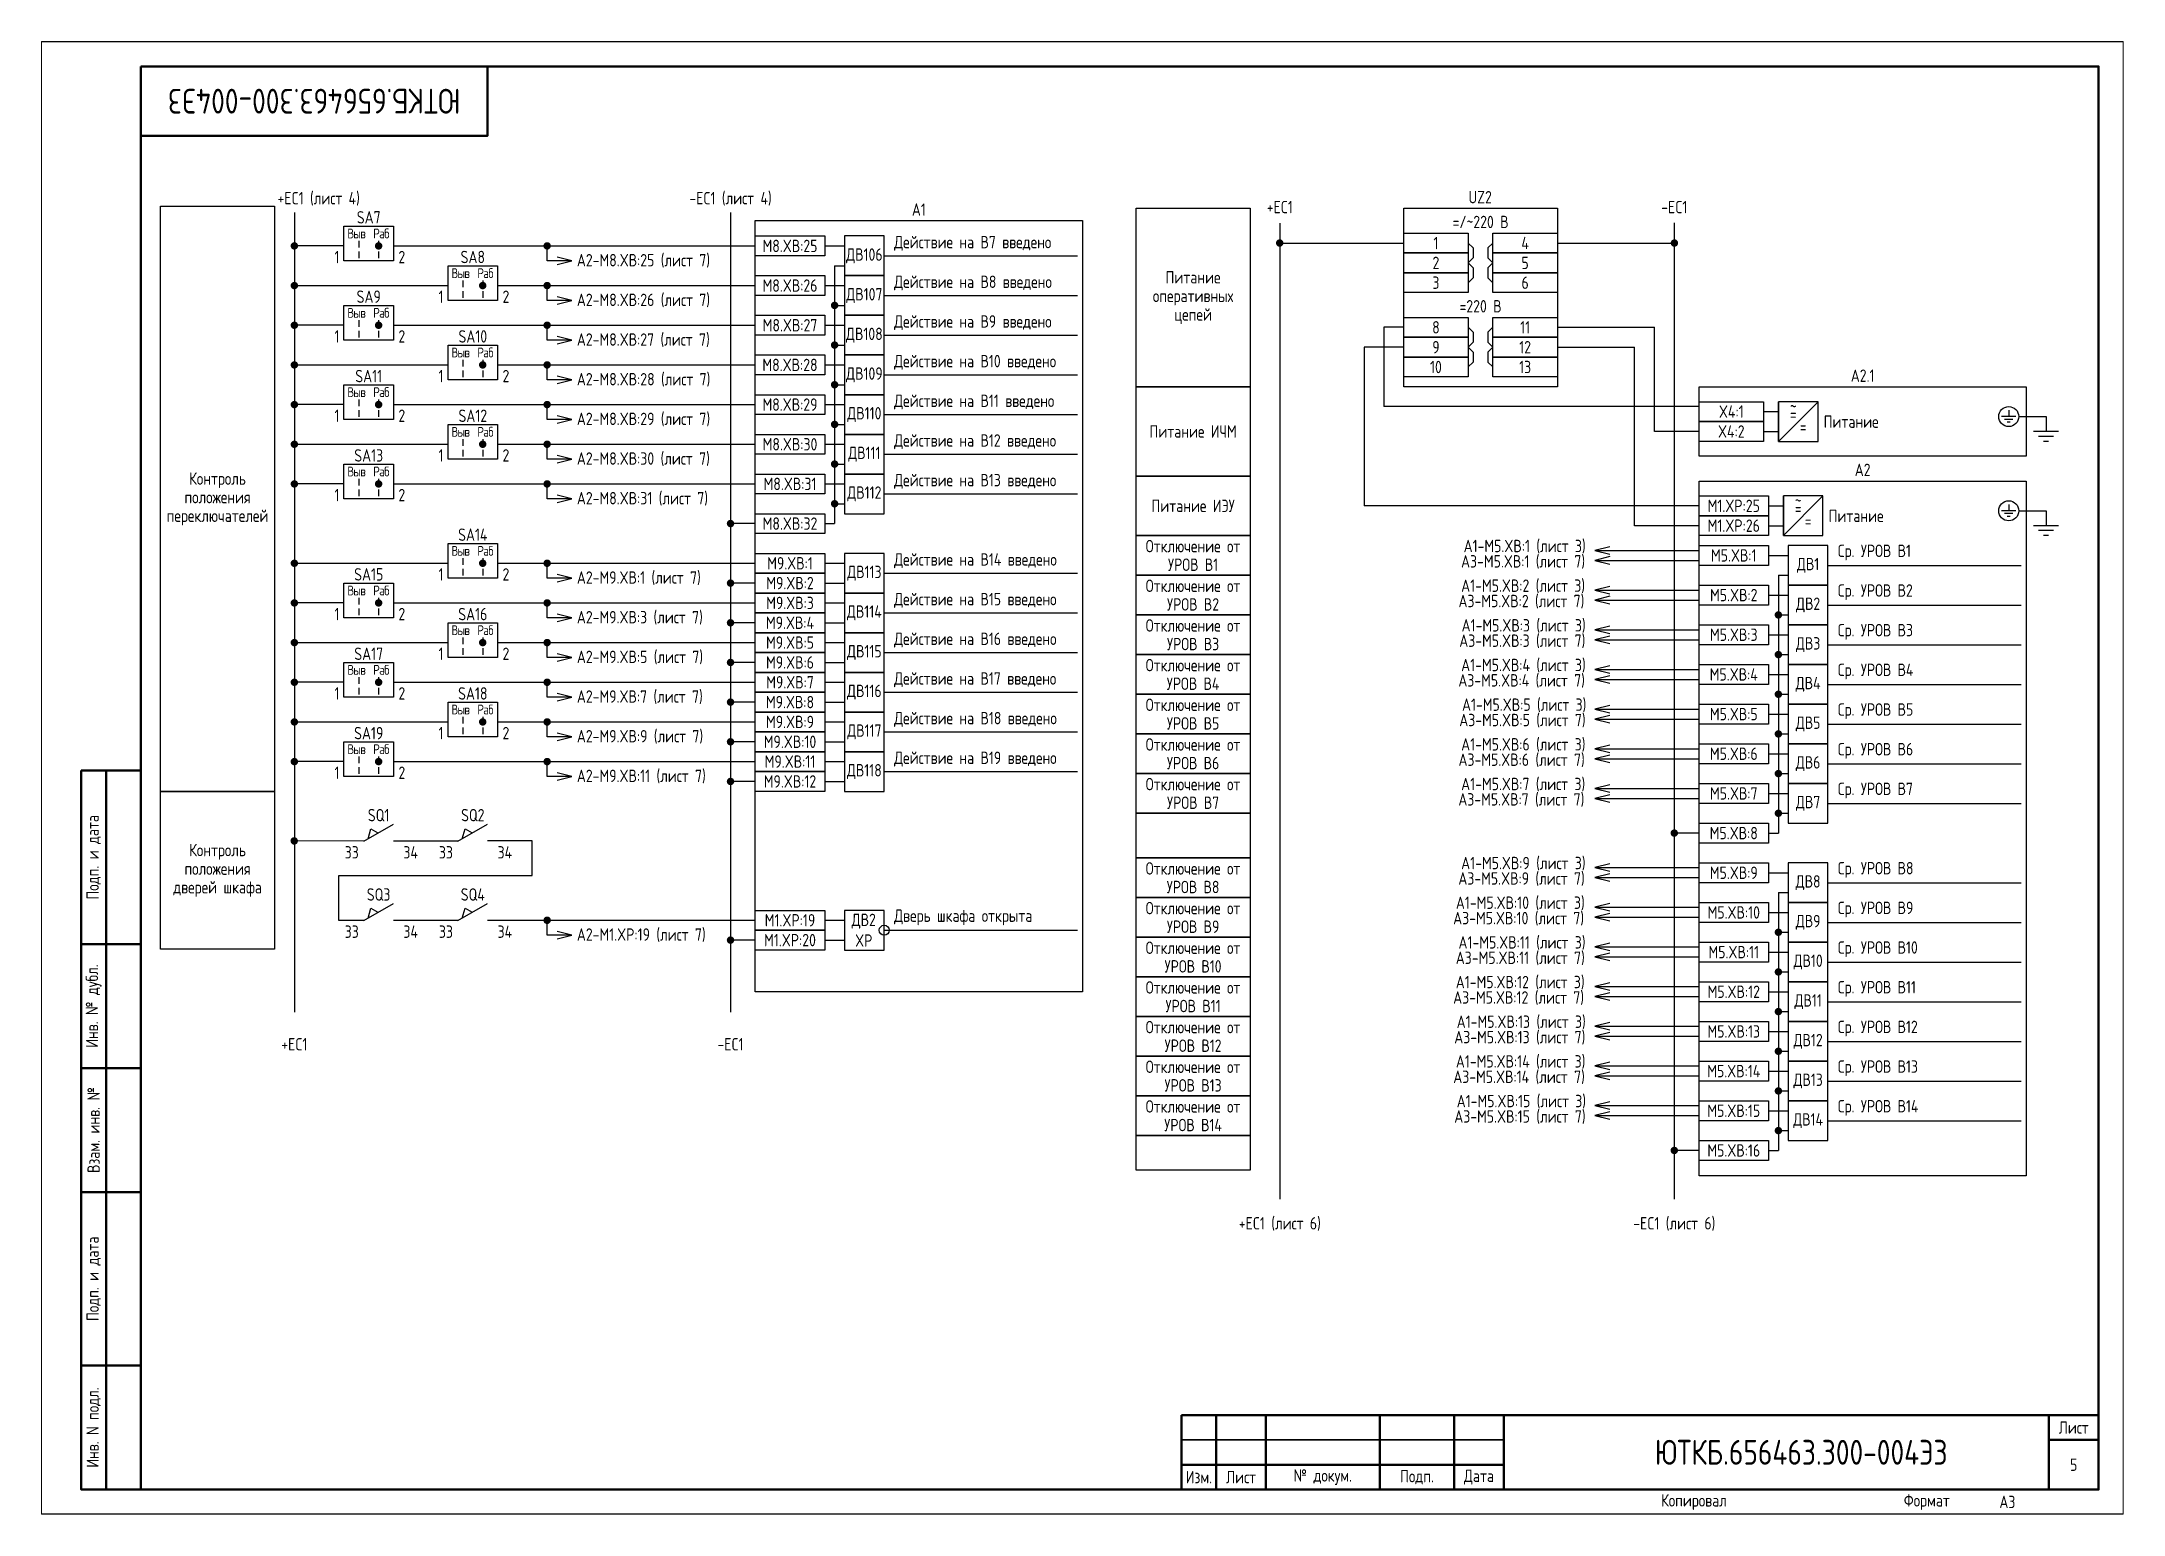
# Paper-space layout 'Лист5' of a CAD drawing. Header units: millimetres, sheet in inches. Extents: x 108.4 to 118.5, y 94.4 to 101.5.
# The model-space entities are those that its viewports show. They can reach past a viewport. Long polylines and large blocks are cut down to what shows.
import ezdxf

# ---------------------------------------------------------------- set-up
doc = ezdxf.new("R2010")
doc.units = ezdxf.units.MM
doc.styles.add('Gost_type_A', font='GOST_A.TTF')

psp = doc.layouts.new('Лист5')

msp = doc.modelspace()

# ---------------------------------------------------------------- texts
at = {"insert": (1735, 285), "char_height": 5, "width": 70, "attachment_point": 5, "rotation": 180, "style": 'Gost_type_A'}
msp.add_mtext('ЮТКБ.656463.300-004Э3', dxfattribs=at)
at = {"style": 'Gost_type_A'}
for s, insert, char_height, width, attachment_point in [('+EC1 (лист 4)', (1735.91, 263.93), 2.5, 20, 8), ('-EC1 (лист 4)', (1819, 263.93), 2.5, 20, 8), ('+EC1', (1929.82, 262.38), 2.5, 10, 8), ('-EC1', (2009.41, 262.38), 2.5, 10, 8), ('SA7', (1746, 260.31), 2.5, 10, 8), ('{\\T0.9;Выв}', (1743.5, 258.3), 2, 5, 5), ('{\\T0.9;Раб}', (1748.5, 258.3), 2, 5, 5), ('M8.XВ:25', (1831, 255.8), 2.5, 14, 5), ('Действие на В7 введено', (1852, 254.8), 2.5, 31.2976, 7), ('1', (1961.32, 256.38), 2.5, 13, 5), ('4', (1979.32, 256.38), 2.5, 13, 5), ('{\\T0.9;1}', (1740, 254.8), 2.5, 5, 3), ('{\\T0.9;2}', (1752, 254.8), 2.5, 5, 1), ('SA8', (1767, 252.31), 2.5, 10, 8), ('2', (1961.32, 252.38), 2.5, 13, 5), ('5', (1979.32, 252.38), 2.5, 13, 5), ('{\\T0.9;Выв}', (1764.5, 250.3), 2, 5, 5), ('{\\T0.9;Раб}', (1769.5, 250.3), 2, 5, 5), ('M8.XВ:26', (1831, 247.8), 2.5, 14, 5), ('Действие на В8 введено', (1852, 246.8), 2.5, 32.6336, 7), ('3', (1961.32, 248.38), 2.5, 13, 5), ('6', (1979.32, 248.38), 2.5, 13, 5), ('SA9', (1746, 244.31), 2.5, 10, 8), ('{\\T0.9;1}', (1761, 246.8), 2.5, 5, 3), ('{\\T0.9;2}', (1773, 246.8), 2.5, 5, 1), ('{\\T0.9;Выв}', (1743.5, 242.3), 2, 5, 5), ('{\\T0.9;Раб}', (1748.5, 242.3), 2, 5, 5), ('M8.XВ:27', (1831, 239.8), 2.5, 14, 5), ('Действие на В9 введено', (1852, 238.8), 2.5, 35.933, 7), ('8', (1961.32, 239.38), 2.5, 13, 5), ('11', (1979.32, 239.38), 2.5, 13, 5), ('{\\T0.9;1}', (1740, 238.8), 2.5, 5, 3), ('{\\T0.9;2}', (1752, 238.8), 2.5, 5, 1), ('{\\T0.9;Выв}', (1764.5, 234.3), 2, 5, 5), ('SA10', (1767, 236.29), 2.5, 10, 8), ('{\\T0.9;Раб}', (1769.5, 234.3), 2, 5, 5), ('9', (1961.32, 235.38), 2.5, 13, 5), ('12', (1979.32, 235.38), 2.5, 13, 5), ('M8.XВ:28', (1831, 231.8), 2.5, 14, 5), ('Действие на В10 введено', (1852, 230.8), 2.5, 41.868, 7), ('10', (1961.32, 231.38), 2.5, 13, 5), ('13', (1979.32, 231.38), 2.5, 13, 5), ('{\\T0.9;Выв}', (1743.5, 226.3), 2, 5, 5), ('SA11', (1746, 228.29), 2.5, 10, 8), ('{\\T0.9;Раб}', (1748.5, 226.3), 2, 5, 5), ('{\\T0.9;1}', (1761, 230.8), 2.5, 5, 3), ('{\\T0.9;2}', (1773, 230.8), 2.5, 5, 1), ('{\\T0.9;1}', (1740, 222.8), 2.5, 5, 3), ('{\\T0.9;2}', (1752, 222.8), 2.5, 5, 1), ('SA12', (1767, 220.29), 2.5, 10, 8), ('M8.XВ:29', (1831, 223.8), 2.5, 14, 5), ('Действие на В11 введено', (1852, 222.8), 2.5, 42.9636, 7), ('X4:1', (2020.91, 222.38), 2.5, 13, 5), ('~', (2033.41, 223.41), 2.5, 2.7, 5), ('{\\T0.9;Выв}', (1764.5, 218.3), 2, 5, 5), ('{\\T0.9;Раб}', (1769.5, 218.3), 2, 5, 5), ('X4:2', (2020.91, 218.38), 2.5, 13, 5), ('=', (2033.41, 221.91), 2.5, 6, 5), ('=', (2035.41, 219.38), 2.5, 6, 5), ('Питание', (2045.09, 220.36), 2.5, 11.3452, 5), ('SA13', (1746, 212.29), 2.5, 10, 8), ('{\\T0.9;1}', (1761, 214.8), 2.5, 5, 3), ('{\\T0.9;2}', (1773, 214.8), 2.5, 5, 1), ('M8.XВ:30', (1831, 215.8), 2.5, 14, 5), ('Действие на В12 введено', (1852, 214.8), 2.5, 40.0707, 7), ('{\\T0.9;Выв}', (1743.5, 210.3), 2, 5, 5), ('{\\T0.9;Раб}', (1748.5, 210.3), 2, 5, 5), ('{\\T0.9;1}', (1740, 206.8), 2.5, 5, 3), ('{\\T0.9;2}', (1752, 206.8), 2.5, 5, 1), ('M8.XВ:31', (1831, 207.8), 2.5, 14, 5), ('Действие на В13 введено', (1852, 206.8), 2.5, 38, 7), ('M1.XP:25', (2021.41, 203.38), 2.5, 13.9956, 5), ('~', (2034.41, 204.41), 2.5, 2.7, 5), ('=', (2034.41, 202.91), 2.5, 6, 5), ('Питание', (2046.09, 201.36), 2.5, 11.3452, 5), ('SA14', (1767, 196.31), 2.5, 10, 8), ('M8.XВ:32', (1831, 199.8), 2.5, 14, 5), ('M1.XP:26', (2021.41, 199.38), 2.5, 13.9956, 5), ('=', (2036.41, 200.38), 2.5, 6, 5), ('{\\T0.9;Выв}', (1764.5, 194.3), 2, 5, 5), ('{\\T0.9;Раб}', (1769.5, 194.3), 2, 5, 5), ('Действие на В14 введено', (1852, 190.8), 2.5, 34.2797, 7), ('M5.XВ:1', (2021.41, 193.38), 2.5, 14, 5), ('Ср. УРОВ В1', (2042.41, 192.38), 2.5, 29.668, 7), ('SA15', (1746, 188.31), 2.5, 10, 8), ('{\\T0.9;1}', (1761, 190.8), 2.5, 5, 3), ('{\\T0.9;2}', (1773, 190.8), 2.5, 5, 1), ('M9.XВ:2', (1831, 187.8), 2.5, 14, 5), ('M9.XВ:1', (1831, 191.8), 2.5, 14, 5), ('{\\T0.9;Выв}', (1743.5, 186.3), 2, 5, 5), ('{\\T0.9;Раб}', (1748.5, 186.3), 2, 5, 5), ('M9.XВ:3', (1831, 183.8), 2.5, 14, 5), ('Действие на В15 введено', (1852, 182.8), 2.5, 32.9382, 7), ('M5.XВ:2', (2021.41, 185.38), 2.5, 14, 5), ('Ср. УРОВ В2', (2042.41, 184.38), 2.5, 30.6324, 7), ('{\\T0.9;1}', (1740, 182.8), 2.5, 5, 3), ('{\\T0.9;2}', (1752, 182.8), 2.5, 5, 1), ('SA16', (1767, 180.29), 2.5, 10, 8), ('M9.XВ:4', (1831, 179.8), 2.5, 14, 5), ('{\\T0.9;Выв}', (1764.5, 178.3), 2, 5, 5), ('{\\T0.9;Раб}', (1769.5, 178.3), 2, 5, 5), ('M9.XВ:5', (1831, 175.8), 2.5, 14, 5), ('Действие на В16 введено', (1852, 174.8), 2.5, 38.1264, 7), ('M5.XВ:3', (2021.41, 177.38), 2.5, 14, 5), ('Ср. УРОВ В3', (2042.41, 176.38), 2.5, 30.6324, 7), ('SA17', (1746, 172.29), 2.5, 10, 8), ('{\\T0.9;1}', (1761, 174.8), 2.5, 5, 3), ('{\\T0.9;2}', (1773, 174.8), 2.5, 5, 1), ('M9.XВ:6', (1831, 171.8), 2.5, 14, 5), ('{\\T0.9;Выв}', (1743.5, 170.3), 2, 5, 5), ('{\\T0.9;Раб}', (1748.5, 170.3), 2, 5, 5), ('M9.XВ:7', (1831, 167.8), 2.5, 14, 5), ('Действие на В17 введено', (1852, 166.8), 2.5, 35.4558, 7), ('M5.XВ:4', (2021.41, 169.38), 2.5, 14, 5), ('Ср. УРОВ В4', (2042.41, 168.38), 2.5, 27.8465, 7), ('{\\T0.9;1}', (1740, 166.8), 2.5, 5, 3), ('{\\T0.9;2}', (1752, 166.8), 2.5, 5, 1), ('SA18', (1767, 164.29), 2.5, 10, 8), ('M9.XВ:8', (1831, 163.8), 2.5, 14, 5), ('{\\T0.9;Выв}', (1764.5, 162.3), 2, 5, 5), ('{\\T0.9;Раб}', (1769.5, 162.3), 2, 5, 5), ('M9.XВ:9', (1831, 159.8), 2.5, 14, 5), ('Действие на В18 введено', (1852, 158.8), 2.5, 35.6864, 7), ('M5.XВ:5', (2021.41, 161.38), 2.5, 14, 5), ('Ср. УРОВ В5', (2042.41, 160.38), 2.5, 27.8465, 7), ('SA19', (1746, 156.29), 2.5, 10, 8), ('{\\T0.9;1}', (1761, 158.8), 2.5, 5, 3), ('{\\T0.9;2}', (1773, 158.8), 2.5, 5, 1), ('M9.XВ:10', (1831, 155.8), 2.5, 14, 5), ('Ср. УРОВ В6', (2042.41, 152.38), 2.5, 27.8465, 7), ('{\\T0.9;Выв}', (1743.5, 154.3), 2, 5, 5), ('{\\T0.9;Раб}', (1748.5, 154.3), 2, 5, 5), ('M9.XВ:11', (1831, 151.8), 2.5, 14, 5), ('Действие на В19 введено', (1852, 150.8), 2.5, 35.4558, 7), ('M5.XВ:6', (2021.41, 153.38), 2.5, 14, 5), ('{\\T0.9;1}', (1740, 150.8), 2.5, 5, 3), ('{\\T0.9;2}', (1752, 150.8), 2.5, 5, 1), ('M9.XВ:12', (1831, 147.8), 2.5, 14, 5), ('Ср. УРОВ В7', (2042.41, 144.38), 2.5, 33.5921, 7), ('M5.XВ:7', (2021.41, 145.38), 2.5, 14, 5), ('SQ1', (1748, 139.75), 2.5, 10, 8), ('SQ2', (1767, 139.75), 2.5, 10, 8), ('M5.XВ:8', (2021.41, 137.38), 2.5, 14, 5), ('33', (1744, 134.75), 2.5, 6, 3), ('34', (1753, 134.75), 2.5, 6, 1), ('33', (1763, 134.75), 2.5, 6, 3), ('34', (1772, 134.75), 2.5, 6, 1), ('M5.XВ:9', (2021.41, 129.38), 2.5, 14, 5), ('Ср. УРОВ В8', (2042.41, 128.38), 2.5, 27.8465, 7), ('SQ3', (1748, 123.75), 2.5, 10, 8), ('SQ4', (1767, 123.75), 2.5, 10, 8), ('Дверь шкафа открыта', (1852, 118.8), 2.5, 37, 7), ('M5.XВ:10', (2021.41, 121.38), 2.5, 14, 5), ('Ср. УРОВ В9', (2042.41, 120.38), 2.5, 39.1584, 7), ('33', (1744, 118.75), 2.5, 6, 3), ('34', (1753, 118.75), 2.5, 6, 1), ('33', (1763, 118.75), 2.5, 6, 3), ('34', (1772, 118.75), 2.5, 6, 1), ('M1.XP:19', (1831, 119.8), 2.5, 14, 5), ('ДВ2 XP', (1845.88, 117.8), 2.5, 7.7588, 5), ('M1.XP:20', (1831, 115.8), 2.5, 14, 5), ('M5.XВ:11', (2021.41, 113.38), 2.5, 14, 5), ('Ср. УРОВ В10', (2042.41, 112.38), 2.5, 27.8465, 7), ('M5.XВ:12', (2021.41, 105.38), 2.5, 14, 5), ('Ср. УРОВ В11', (2042.41, 104.38), 2.5, 36.4793, 7), ('M5.XВ:13', (2021.41, 97.38), 2.5, 14, 5), ('Ср. УРОВ В12', (2042.41, 96.38), 2.5, 27.8465, 7), ('+EC1 ', (1731, 96.05), 2.5, 20, 2), ('-EC1 ', (1819, 96.05), 2.5, 20, 2), ('M5.XВ:14', (2021.41, 89.38), 2.5, 14, 5), ('Ср. УРОВ В13', (2042.41, 88.38), 2.5, 35.3878, 7), ('M5.XВ:15', (2021.41, 81.38), 2.5, 14, 5), ('\\pxsm1;Ср. УРОВ В14', (2042.41, 80.38), 2.5, 27.8465, 7), ('M5.XВ:16', (2021.41, 73.38), 2.5, 14, 5), ('+EC1 (лист 6)', (1929.82, 59.94), 2.5, 20, 2), ('-EC1 (лист 6)', (2009.41, 59.94), 2.5, 20, 2), ('ЮТКБ.656463.300-004Э3', (2035, 12.5), 5, 120, 5), ('5', (2090, 10), 2.5, 10, 5), ('A3', (2075, 2.5), 2.5, 20, 4)]:
    msp.add_mtext(s, dxfattribs=dict(at, insert=insert, char_height=char_height, width=width, attachment_point=attachment_point))
at = {"char_height": 2.5, "style": 'Gost_type_A'}
for s, insert, width, attachment_point, line_spacing_factor in [('UZ2', (1970.25, 264.38), 31, 8, 0.9), ('A1', (1857, 261.87), 66, 8, 0.9), ('=/~220 В', (1970.32, 259.38), 31, 8, 0.9), ('A2-M8.XВ:25 (лист 7)', (1788, 252.8), 31, 4, 0.8), ('Питание оперативных цепей', (1912.32, 245.38), 23, 5, 0.9), ('A2-M8.XВ:26 (лист 7)', (1788, 244.8), 31, 4, 0.8), ('=220 В', (1970.32, 242.38), 31, 8, 0.9), ('A2-M8.XВ:27 (лист 7)', (1788, 236.8), 31, 4, 0.8), ('A2-M8.XВ:28 (лист 7)', (1788, 228.8), 31, 4, 0.8), ('A2.1', (2047.41, 228.38), 66, 8, 0.9), ('A2-M8.XВ:29 (лист 7)', (1788, 220.8), 31, 4, 0.8), ('Питание ИЧМ', (1912.32, 218.38), 23, 5, 0.9), ('A2-M8.XВ:30 (лист 7)', (1788, 212.8), 31, 4, 0.8), ('Контроль положения\\Pпереключателей', (1715.5, 204.79), 23, 5, 0.9), ('A2', (2047.41, 209.38), 66, 8, 0.9), ('A2-M8.XВ:31 (лист 7)', (1788, 204.8), 31, 4, 0.8), ('Питание ИЭУ', (1912.32, 203.38), 23, 5, 0.9), ('Отключение от УРОВ В1', (1912.32, 193.38), 23, 5, 0.9), ('A3-M5.XВ:1 (лист 7)', (1966.39, 192.06), 31, 4, 0.8), ('A1-M5.XВ:1 (лист 3)', (1966.91, 195.16), 31, 4, 0.8), ('A2-M9.XВ:1 (лист 7)', (1788, 188.8), 31, 4, 0.8), ('Отключение от УРОВ B2', (1912.32, 185.38), 23, 5, 0.9), ('A3-M5.XВ:2 (лист 7)', (1965.87, 184.06), 31, 4, 0.8), ('A1-M5.XВ:2 (лист 3)', (1966.41, 187.16), 31, 4, 0.8), ('A2-M9.XВ:3 (лист 7)', (1788, 180.8), 31, 4, 0.8), ('A1-M5.XВ:3 (лист 3)', (1966.5, 179.16), 31, 4, 0.8), ('Отключение от УРОВ В3', (1912.32, 177.38), 23, 5, 0.9), ('A3-M5.XВ:3 (лист 7)', (1966.03, 176.06), 31, 4, 0.8), ('A2-M9.XВ:5 (лист 7)', (1788, 172.8), 31, 4, 0.8), ('Отключение от УРОВ В4', (1912.32, 169.38), 23, 5, 0.9), ('A1-M5.XВ:4 (лист 3)', (1966.41, 171.16), 31, 4, 0.8), ('A3-M5.XВ:4 (лист 7)', (1965.84, 168.06), 31, 4, 0.8), ('A2-M9.XВ:7 (лист 7)', (1788, 164.8), 31, 4, 0.8), ('Отключение от УРОВ В5', (1912.32, 161.38), 23, 5, 0.9), ('A1-M5.XВ:5 (лист 3)', (1966.58, 163.16), 31, 4, 0.8), ('A3-M5.XВ:5 (лист 7)', (1966.03, 160.06), 31, 4, 0.8), ('A2-M9.XВ:9 (лист 7)', (1788, 156.8), 31, 4, 0.8), ('Отключение от УРОВ В6', (1912.32, 153.38), 23, 5, 0.9), ('A1-M5.XВ:6 (лист 3)', (1966.41, 155.16), 31, 4, 0.8), ('A3-M5.XВ:6 (лист 7)', (1965.87, 152.06), 31, 4, 0.8), ('A2-M9.XВ:11 (лист 7)', (1788, 148.8), 31, 4, 0.8), ('Отключение от УРОВ В7', (1912.32, 145.38), 23, 5, 0.9), ('A1-M5.XВ:7 (лист 3)', (1966.41, 147.16), 31, 4, 0.8), ('A3-M5.XВ:7 (лист 7)', (1965.84, 144.06), 31, 4, 0.8), ('Контроль положения\\Pдверей шкафа', (1715.5, 129.87), 23, 5, 0.9), ('Отключение от УРОВ В8', (1912.32, 128.38), 23, 5, 0.9), ('A1-M5.XВ:9 (лист 3)', (1966.41, 131.22), 31, 4, 0.8), ('A3-M5.XВ:9 (лист 7)', (1965.84, 128.11), 31, 4, 0.8), ('Отключение от УРОВ В9', (1912.32, 120.38), 23, 5, 0.9), ('A1-M5.XВ:10 (лист 3)', (1965.34, 123.22), 31, 4, 0.8), ('A2-M1.XP:19 (лист 7)', (1788, 116.8), 31, 4, 0.8), ('A3-M5.XВ:10 (лист 7)', (1964.8, 120.11), 31, 4, 0.8), ('Отключение от УРОВ В10', (1912.32, 112.38), 23, 5, 0.9), ('A3-M5.XВ:11 (лист 7)', (1965.32, 112.11), 31, 4, 0.8), ('A1-M5.XВ:11 (лист 3)', (1965.87, 115.22), 31, 4, 0.8), ('Отключение от УРОВ В11', (1912.32, 104.38), 23, 5, 0.9), ('A3-M5.XВ:12 (лист 7)', (1964.8, 104.11), 31, 4, 0.8), ('A1-M5.XВ:12 (лист 3)', (1965.32, 107.22), 31, 4, 0.8), ('A1-M5.XВ:13 (лист 3)', (1965.51, 99.22), 31, 4, 0.8), ('Отключение от УРОВ В12', (1912.32, 96.38), 23, 5, 0.9), ('A3-M5.XВ:13 (лист 7)', (1965.02, 96.11), 31, 4, 0.8), ('A1-M5.XВ:14 (лист 3)', (1965.34, 91.22), 31, 4, 0.8), ('Отключение от УРОВ В13', (1912.32, 88.38), 23, 5, 0.9), ('A3-M5.XВ:14 (лист 7)', (1964.82, 88.11), 31, 4, 0.8), ('A1-M5.XВ:15 (лист 3)', (1965.51, 83.22), 31, 4, 0.8), ('Отключение от УРОВ В14', (1912.32, 80.38), 23, 5, 0.9), ('A3-M5.XВ:15 (лист 7)', (1965.02, 80.11), 31, 4, 0.8)]:
    msp.add_mtext(s, dxfattribs=dict(at, insert=insert, width=width, attachment_point=attachment_point, line_spacing_factor=line_spacing_factor))
at = {"color": 3, "char_height": 2.5, "width": 7.9998, "attachment_point": 5, "style": 'Gost_type_A'}
for s, insert in [('ДВ106', (1846, 253.8)), ('ДВ107', (1846, 245.8)), ('ДВ108', (1846, 237.8)), ('ДВ109', (1846, 229.8)), ('ДВ110', (1846, 221.8)), ('ДВ111', (1846, 213.8)), ('ДВ112', (1846, 205.8)), ('ДВ113', (1846, 189.8)), ('ДВ114', (1846, 181.8)), ('ДВ115', (1846, 173.8)), ('ДВ116', (1846, 165.8)), ('ДВ117', (1846, 157.8)), ('ДВ118', (1846, 149.8))]:
    msp.add_mtext(s, dxfattribs=dict(at, insert=insert))
at = {"color": 5, "char_height": 2.5, "width": 7.9998, "attachment_point": 5, "style": 'Gost_type_A'}
for s, insert in [('ДВ1', (2036.41, 191.38)), ('ДВ2', (2036.41, 183.38)), ('ДВ3', (2036.41, 175.38)), ('ДВ4', (2036.41, 167.38)), ('ДВ5', (2036.41, 159.38)), ('ДВ6', (2036.41, 151.38)), ('ДВ7', (2036.41, 143.38)), ('ДВ8', (2036.41, 127.38)), ('ДВ9', (2036.41, 119.38)), ('ДВ10', (2036.41, 111.38)), ('ДВ11', (2036.41, 103.38)), ('ДВ12', (2036.41, 95.38)), ('ДВ13', (2036.41, 87.38)), ('ДВ14', (2036.41, 79.38))]:
    msp.add_mtext(s, dxfattribs=dict(at, insert=insert))

# ---------------------------------------------------------------- blocks, each defined once
blk = doc.blocks.new('Формат_А3')
blk.add_lwpolyline([(-420, 297), (0, 297), (0, 0), (-420, 0)], close=True)
at = {"lineweight": 50}
blk.add_lwpolyline([(-400, 292), (-5, 292), (-5, 5), (-400, 5)], close=True, dxfattribs=at)
blk = doc.blocks.new('Штамп угловой верхний')
at = {"lineweight": 50}
blk.add_lwpolyline([(0, 0), (70, 0), (70, -14), (0, -14)], close=True, dxfattribs=at)
blk = doc.blocks.new('Штамп левый нижний')
at = {"lineweight": 50}
for points in [[(-12, 145), (-7, 145), (-7, 110), (-12, 110)], [(-7, 145), (0, 145), (0, 110), (-7, 110)], [(-12, 110), (-7, 110), (-7, 85), (-12, 85)], [(-7, 110), (0, 110), (0, 85), (-7, 85)], [(-12, 85), (-7, 85), (-7, 60), (-12, 60)], [(-7, 85), (0, 85), (0, 60), (-7, 60)], [(-12, 60), (-7, 60), (-7, 25), (-12, 25)], [(-7, 60), (0, 60), (0, 25), (-7, 25)], [(-12, 25), (-7, 25), (-7, 0), (-12, 0)], [(-7, 25), (0, 25), (0, 0), (-7, 0)]]:
    blk.add_lwpolyline(points, close=True, dxfattribs=at)
at = {"char_height": 2.5, "attachment_point": 5, "rotation": 90, "style": 'Gost_type_A'}
for s, insert, width in [('Подп. и дата', (-9.5, 127.5), 35), ('Инв. № дубл.', (-9.5, 97.5), 25), ('Взам. инв. №', (-9.5, 72.5), 25), ('Подп. и дата', (-9.5, 42.5), 35), ('Инв. N подл.', (-9.5, 12.5), 25)]:
    blk.add_mtext(s, dxfattribs=dict(at, insert=insert, width=width))
blk = doc.blocks.new('Штамп малый нижний')
at = {"lineweight": 50}
for points in [[(-185, 15), (-178, 15), (-178, 5), (-185, 5)], [(-178, 15), (-168, 15), (-168, 5), (-178, 5)], [(-168, 15), (-145, 15), (-145, 5), (-168, 5)], [(-145, 15), (-130, 15), (-130, 5), (-145, 5)], [(-130, 15), (-120, 15), (-120, 5), (-130, 5)], [(-120, 15), (-10, 15), (-10, 0), (-120, 0)], [(-10, 15), (0, 15), (0, 10), (-10, 10)], [(-10, 10), (0, 10), (0, 0), (-10, 0)], [(-185, 5), (-178, 5), (-178, 0), (-185, 0)], [(-178, 5), (-168, 5), (-168, 0), (-178, 0)], [(-168, 5), (-145, 5), (-145, 0), (-168, 0)], [(-145, 5), (-130, 5), (-130, 0), (-145, 0)], [(-130, 5), (-120, 5), (-120, 0), (-130, 0)]]:
    blk.add_lwpolyline(points, close=True, dxfattribs=at)
for points in [[(-185, 15), (-178, 15), (-178, 10), (-185, 10)], [(-178, 15), (-168, 15), (-168, 10), (-178, 10)], [(-168, 15), (-145, 15), (-145, 10), (-168, 10)], [(-145, 15), (-130, 15), (-130, 10), (-145, 10)], [(-130, 15), (-120, 15), (-120, 10), (-130, 10)], [(-185, 10), (-178, 10), (-178, 5), (-185, 5)], [(-178, 10), (-168, 10), (-168, 5), (-178, 5)], [(-168, 10), (-145, 10), (-145, 5), (-168, 5)], [(-145, 10), (-130, 10), (-130, 5), (-145, 5)], [(-130, 10), (-120, 10), (-120, 5), (-130, 5)]]:
    blk.add_lwpolyline(points, close=True)
at = {"char_height": 2.5, "style": 'Gost_type_A'}
for s, insert, width, attachment_point in [('Лист', (-5, 12.5), 10, 5), ('Изм.', (-181.5, 2.5), 7, 5), ('Лист', (-173, 2.5), 10, 5), ('№ докум.', (-156.5, 2.5), 23, 5), ('Подп.', (-137.5, 2.5), 15, 5), ('Дата', (-125, 2.5), 10, 5), ('Копировал', (-75, -2.53), 13.1202, 6), ('Формат', (-30, -2.53), 13.1202, 6)]:
    blk.add_mtext(s, dxfattribs=dict(at, insert=insert, width=width, attachment_point=attachment_point))
blk = doc.blocks.new('POINT')
at = {"const_width": 0.75}
blk.add_lwpolyline([(-0.375, 0, 1), (0.375, 0, 1)], format="xyb", close=True, dxfattribs=at)
blk = doc.blocks.new('Переключатель_положение')
for p, q in [((2, 1), (2, -0.34)), ((2, -1.14), (2, -2.49))]:
    blk.add_line(p, q)

# ---------------------------------------------------------------- linework, layer by layer
for p, q in [((1731, 262.57), (1731, 101.29)), ((1819, 262.57), (1819, 101.29)), ((2009.41, 260.47), (2009.41, 63.53)), ((1929.8, 256.38), (1954.82, 256.38)), ((1929.82, 260.4), (1929.82, 63.53)), ((1985.82, 256.38), (2009.43, 256.38)), ((1741, 255.8), (1731, 255.8)), ((1751, 255.8), (1824, 255.8)), ((1782, 252.8), (1782, 255.8)), ((1787, 252.8), (1782, 252.8)), ((1838, 255.8), (1842, 255.8)), ((1850, 253.8), (1889, 253.8)), ((1840, 251.8), (1842, 251.8)), ((1840, 251.8), (1840, 199.8)), ((1731, 247.8), (1762, 247.8)), ((1772, 247.8), (1824, 247.8)), ((1782, 244.8), (1782, 247.8)), ((1787, 244.8), (1782, 244.8)), ((1838, 247.8), (1842, 247.8)), ((1840, 243.8), (1842, 243.8)), ((1850, 245.8), (1889, 245.8)), ((1741, 239.8), (1731, 239.8)), ((1751, 239.8), (1824, 239.8)), ((1782, 236.8), (1782, 239.8)), ((1838, 239.8), (1842, 239.8)), ((1787, 236.8), (1782, 236.8)), ((1840, 235.8), (1842, 235.8)), ((1850, 237.8), (1889, 237.8)), ((1946.82, 235.38), (1946.82, 203.38)), ((1954.82, 235.38), (1946.82, 235.38)), ((1954.82, 239.38), (1950.82, 239.38)), ((1950.82, 239.38), (1950.82, 223.38)), ((1985.82, 239.38), (2005.41, 239.38)), ((1985.82, 235.38), (2001.41, 235.38)), ((2001.41, 199.38), (2001.41, 235.38)), ((2005.41, 218.38), (2005.41, 239.38)), ((1731, 231.8), (1762, 231.8)), ((1772, 231.8), (1824, 231.8)), ((1782, 228.8), (1782, 231.8)), ((1838, 231.8), (1842, 231.8)), ((1787, 228.8), (1782, 228.8)), ((1840, 227.8), (1842, 227.8)), ((1850, 229.8), (1889, 229.8)), ((1741, 223.8), (1731, 223.8)), ((1751, 223.8), (1824, 223.8)), ((1782, 220.8), (1782, 223.8)), ((1838, 223.8), (1842, 223.8)), ((2014.41, 223.38), (1950.82, 223.38)), ((2030.41, 216.38), (2030.41, 224.38)), ((2030.41, 216.38), (2038.41, 224.38)), ((1787, 220.8), (1782, 220.8)), ((1840, 219.8), (1842, 219.8)), ((1850, 221.8), (1889, 221.8)), ((2078.9, 221.38), (2084.41, 221.38)), ((1731, 215.8), (1762, 215.8)), ((1772, 215.8), (1824, 215.8)), ((1782, 212.8), (1782, 215.8)), ((1838, 215.8), (1842, 215.8)), ((2014.41, 218.38), (2005.41, 218.38)), ((1787, 212.8), (1782, 212.8)), ((1840, 211.8), (1842, 211.8)), ((1850, 213.8), (1889, 213.8)), ((1741, 207.8), (1731, 207.8)), ((1751, 207.8), (1824, 207.8)), ((1782, 204.8), (1782, 207.8)), ((1838, 207.8), (1842, 207.8)), ((1787, 204.8), (1782, 204.8)), ((1840, 203.8), (1842, 203.8)), ((1850, 205.8), (1889, 205.8)), ((2014.41, 203.38), (1946.82, 203.38)), ((2031.41, 197.38), (2031.41, 205.38)), ((2031.41, 197.38), (2039.41, 205.38)), ((2078.9, 202.38), (2084.41, 202.38)), ((1824, 199.8), (1819, 199.8)), ((1838, 199.8), (1840, 199.8)), ((2014.41, 199.38), (2001.41, 199.38)), ((1993.41, 194.38), (2014.41, 194.38)), ((2028.41, 193.38), (2032.41, 193.38)), ((2028.41, 193.38), (2032.41, 193.38)), ((1731, 191.8), (1762, 191.8)), ((1772, 191.8), (1824, 191.8)), ((1782, 188.8), (1782, 191.8)), ((1838, 191.8), (1842, 191.8)), ((1850, 189.8), (1889, 189.8)), ((1993.41, 192.38), (2014.41, 192.38)), ((2030.41, 189.38), (2032.41, 189.38)), ((2030.41, 189.38), (2030.41, 137.38)), ((2040.41, 191.38), (2079.41, 191.38)), ((1787, 188.8), (1782, 188.8)), ((1824, 187.8), (1819, 187.8)), ((1838, 187.8), (1842, 187.8)), ((1993.41, 186.38), (2014.41, 186.38)), ((2028.41, 185.38), (2032.41, 185.38)), ((1741, 183.8), (1731, 183.8)), ((1751, 183.8), (1824, 183.8)), ((1782, 180.8), (1782, 183.8)), ((1787, 180.8), (1782, 180.8)), ((1838, 183.8), (1842, 183.8)), ((1850, 181.8), (1889, 181.8)), ((1993.41, 184.38), (2014.41, 184.38)), ((2030.41, 181.38), (2032.41, 181.38)), ((2040.41, 183.38), (2079.41, 183.38)), ((1824, 179.8), (1819, 179.8)), ((1838, 179.8), (1842, 179.8)), ((1993.41, 178.38), (2014.41, 178.38)), ((2028.41, 177.38), (2032.41, 177.38)), ((1731, 175.8), (1762, 175.8)), ((1772, 175.8), (1824, 175.8)), ((1782, 172.8), (1782, 175.8)), ((1787, 172.8), (1782, 172.8)), ((1838, 175.8), (1842, 175.8)), ((1850, 173.8), (1889, 173.8)), ((1993.41, 176.38), (2014.41, 176.38)), ((2030.41, 173.38), (2032.41, 173.38)), ((2040.41, 175.38), (2079.41, 175.38)), ((1824, 171.8), (1819, 171.8)), ((1838, 171.8), (1842, 171.8)), ((1993.41, 170.38), (2014.41, 170.38)), ((1993.41, 168.38), (2014.41, 168.38)), ((2028.41, 169.38), (2032.41, 169.38)), ((1741, 167.8), (1731, 167.8)), ((1751, 167.8), (1824, 167.8)), ((1782, 164.8), (1782, 167.8)), ((1787, 164.8), (1782, 164.8)), ((1838, 167.8), (1842, 167.8)), ((1850, 165.8), (1889, 165.8)), ((2030.41, 165.38), (2032.41, 165.38)), ((2040.41, 167.38), (2079.41, 167.38)), ((1731, 159.8), (1762, 159.8)), ((1772, 159.8), (1824, 159.8)), ((1782, 156.8), (1782, 159.8)), ((1824, 163.8), (1819, 163.8)), ((1838, 163.8), (1842, 163.8)), ((1838, 159.8), (1842, 159.8)), ((1993.41, 162.38), (2014.41, 162.38)), ((1993.41, 160.38), (2014.41, 160.38)), ((2028.41, 161.38), (2032.41, 161.38)), ((1787, 156.8), (1782, 156.8)), ((1824, 155.8), (1819, 155.8)), ((1838, 155.8), (1842, 155.8)), ((1850, 157.8), (1889, 157.8)), ((2030.41, 157.38), (2032.41, 157.38)), ((2040.41, 159.38), (2079.41, 159.38)), ((1741, 151.8), (1731, 151.8)), ((1751, 151.8), (1824, 151.8)), ((1782, 148.8), (1782, 151.8)), ((1838, 151.8), (1842, 151.8)), ((1993.41, 154.38), (2014.41, 154.38)), ((1993.41, 152.38), (2014.41, 152.38)), ((2028.41, 153.38), (2032.41, 153.38)), ((2040.41, 151.38), (2079.41, 151.38)), ((1787, 148.8), (1782, 148.8)), ((1824, 147.8), (1819, 147.8)), ((1838, 147.8), (1842, 147.8)), ((1850, 149.8), (1889, 149.8)), ((2030.41, 149.38), (2032.41, 149.38)), ((1993.41, 146.38), (2014.41, 146.38)), ((1993.41, 144.38), (2014.41, 144.38)), ((2028.41, 145.38), (2032.41, 145.38)), ((2040.41, 143.38), (2079.41, 143.38)), ((1745, 135.75), (1751, 139.21)), ((1764, 135.75), (1770, 139.21)), ((2030.41, 141.38), (2032.41, 141.38)), ((1745, 135.75), (1730.97, 135.8)), ((1745.87, 136.25), (1746.43, 138.23)), ((1746.43, 138.23), (1747.87, 137.41)), ((1764, 135.75), (1751, 135.75)), ((1764.87, 136.25), (1765.43, 138.23)), ((1765.43, 138.23), (1766.87, 137.41)), ((1779, 135.8), (1770, 135.8)), ((1779, 128.8), (1779, 135.8)), ((2014.41, 137.38), (2009.41, 137.38)), ((2014.41, 137.38), (2009.41, 137.38)), ((2028.41, 137.38), (2030.41, 137.38)), ((1993.41, 130.43), (2014.41, 130.43)), ((1740, 119.75), (1740, 128.8)), ((1740, 128.8), (1779, 128.8)), ((1993.41, 128.43), (2014.41, 128.43)), ((2028.41, 129.38), (2032.41, 129.38)), ((2040.41, 127.38), (2079.41, 127.38)), ((1745, 119.75), (1751, 123.21)), ((1745.87, 120.25), (1746.43, 122.23)), ((1746.43, 122.23), (1747.87, 121.41)), ((1764, 119.75), (1770, 123.21)), ((1764.87, 120.25), (1765.43, 122.23)), ((1765.43, 122.23), (1766.87, 121.41)), ((1993.41, 122.43), (2014.41, 122.43)), ((2030.41, 125.38), (2032.41, 125.38)), ((2030.41, 125.38), (2030.41, 73.38)), ((1745, 119.75), (1740, 119.75)), ((1764, 119.75), (1751, 119.75)), ((1770, 119.8), (1824, 119.8)), ((1782, 116.8), (1782, 119.8)), ((1838, 119.8), (1842, 119.8)), ((1850, 117.8), (1889, 117.8)), ((1993.41, 120.43), (2014.41, 120.43)), ((2028.41, 121.38), (2032.41, 121.38)), ((2040.41, 119.38), (2079.41, 119.38)), ((1787, 116.8), (1782, 116.8)), ((1824, 115.8), (1819, 115.8)), ((1838, 115.8), (1842, 115.8)), ((1993.41, 114.43), (2014.41, 114.43)), ((2030.41, 117.38), (2032.41, 117.38)), ((1993.41, 112.43), (2014.41, 112.43)), ((2028.41, 113.38), (2032.41, 113.38)), ((2030.41, 109.38), (2032.41, 109.38)), ((2040.41, 111.38), (2079.41, 111.38)), ((1993.41, 106.43), (2014.41, 106.43)), ((2028.41, 105.38), (2032.41, 105.38)), ((1993.41, 104.43), (2014.41, 104.43)), ((2030.41, 101.38), (2032.41, 101.38)), ((2040.41, 103.38), (2079.41, 103.38)), ((1993.41, 98.43), (2014.41, 98.43)), ((2028.41, 97.38), (2032.41, 97.38)), ((1993.41, 96.43), (2014.41, 96.43)), ((2030.41, 93.38), (2032.41, 93.38)), ((2040.41, 95.38), (2079.41, 95.38)), ((1993.41, 90.43), (2014.41, 90.43)), ((1993.41, 88.43), (2014.41, 88.43)), ((2028.41, 89.38), (2032.41, 89.38)), ((2030.41, 85.38), (2032.41, 85.38)), ((2040.41, 87.38), (2079.41, 87.38)), ((1993.41, 82.43), (2014.41, 82.43)), ((1993.41, 80.43), (2014.41, 80.43)), ((2028.41, 81.38), (2032.41, 81.38)), ((2030.41, 77.38), (2032.41, 77.38)), ((2040.41, 79.38), (2079.41, 79.38)), ((2014.41, 73.38), (2009.41, 73.38)), ((2028.41, 73.38), (2030.41, 73.38))]:
    msp.add_line(p, q)
at = {"ltscale": 4.32}
for p, q in [((2076.88, 222.66), (2076.88, 221.38)), ((2078.3, 221.38), (2075.45, 221.38)), ((2077.73, 220.81), (2076.02, 220.81)), ((2077.16, 220.24), (2076.59, 220.24)), ((2084.41, 221.38), (2084.41, 218.38)), ((2086.91, 218.38), (2081.91, 218.38)), ((2085.91, 217.38), (2082.91, 217.38)), ((2084.91, 216.38), (2083.91, 216.38)), ((2078.3, 202.38), (2075.45, 202.38)), ((2077.73, 201.81), (2076.02, 201.81)), ((2076.88, 203.66), (2076.88, 202.38)), ((2084.41, 202.38), (2084.41, 199.38)), ((2077.16, 201.24), (2076.59, 201.24)), ((2086.91, 199.38), (2081.91, 199.38)), ((2085.91, 198.38), (2082.91, 198.38)), ((2084.91, 197.38), (2083.91, 197.38))]:
    msp.add_line(p, q, dxfattribs=at)
at = {"ltscale": 4}
for p, q in [((2027.41, 222.38), (2030.41, 222.38)), ((2027.41, 218.38), (2030.41, 218.38)), ((2028.41, 203.38), (2031.41, 203.38)), ((2028.41, 199.38), (2031.41, 199.38))]:
    msp.add_line(p, q, dxfattribs=at)
for points in [[(1727, 145.78), (1704, 145.78), (1704, 263.8), (1727, 263.8)], [(1824, 260.93), (1890, 260.93), (1890, 105.35), (1824, 105.35)], [(1923.82, 227.38), (1900.82, 227.38), (1900.82, 263.38), (1923.82, 263.38)], [(1954.82, 263.38), (1985.82, 263.38), (1985.82, 227.38), (1954.82, 227.38)], [(1741, 259.8), (1751, 259.8), (1751, 252.8), (1741, 252.8)], [(1824, 257.8), (1838, 257.8), (1838, 253.8), (1824, 253.8)], [(1954.82, 258.38), (1967.82, 258.38), (1967.82, 254.38), (1954.82, 254.38)], [(1972.82, 258.38), (1985.82, 258.38), (1985.82, 254.38), (1972.82, 254.38)], [(1954.82, 254.38), (1967.82, 254.38), (1967.82, 250.38), (1954.82, 250.38)], [(1972.82, 254.38), (1985.82, 254.38), (1985.82, 250.38), (1972.82, 250.38)], [(1762, 251.8), (1772, 251.8), (1772, 244.8), (1762, 244.8)], [(1824, 249.8), (1838, 249.8), (1838, 245.8), (1824, 245.8)], [(1954.82, 250.38), (1967.82, 250.38), (1967.82, 246.38), (1954.82, 246.38)], [(1972.82, 250.38), (1985.82, 250.38), (1985.82, 246.38), (1972.82, 246.38)], [(1741, 243.8), (1751, 243.8), (1751, 236.8), (1741, 236.8)], [(1824, 241.8), (1838, 241.8), (1838, 237.8), (1824, 237.8)], [(1954.82, 241.38), (1967.82, 241.38), (1967.82, 237.38), (1954.82, 237.38)], [(1972.82, 241.38), (1985.82, 241.38), (1985.82, 237.38), (1972.82, 237.38)], [(1762, 235.8), (1772, 235.8), (1772, 228.8), (1762, 228.8)], [(1954.82, 237.38), (1967.82, 237.38), (1967.82, 233.38), (1954.82, 233.38)], [(1972.82, 237.38), (1985.82, 237.38), (1985.82, 233.38), (1972.82, 233.38)], [(1824, 233.8), (1838, 233.8), (1838, 229.8), (1824, 229.8)], [(1954.82, 233.38), (1967.82, 233.38), (1967.82, 229.38), (1954.82, 229.38)], [(1972.82, 233.38), (1985.82, 233.38), (1985.82, 229.38), (1972.82, 229.38)], [(1741, 227.8), (1751, 227.8), (1751, 220.8), (1741, 220.8)], [(1923.82, 209.38), (1900.82, 209.38), (1900.82, 227.38), (1923.82, 227.38)], [(2014.41, 227.38), (2080.41, 227.38), (2080.41, 213.38), (2014.41, 213.38)], [(1824, 225.8), (1838, 225.8), (1838, 221.8), (1824, 221.8)], [(2014.41, 224.38), (2027.41, 224.38), (2027.41, 220.38), (2014.41, 220.38)], [(1762, 219.8), (1772, 219.8), (1772, 212.8), (1762, 212.8)], [(2014.41, 220.38), (2027.41, 220.38), (2027.41, 216.38), (2014.41, 216.38)], [(1824, 217.8), (1838, 217.8), (1838, 213.8), (1824, 213.8)], [(1741, 211.8), (1751, 211.8), (1751, 204.8), (1741, 204.8)], [(1824, 209.8), (1838, 209.8), (1838, 205.8), (1824, 205.8)], [(1923.82, 197.38), (1900.82, 197.38), (1900.82, 209.38), (1923.82, 209.38)], [(2014.41, 208.38), (2080.41, 208.38), (2080.41, 68.23), (2014.41, 68.23)], [(1824, 201.8), (1838, 201.8), (1838, 197.8), (1824, 197.8)], [(2014.41, 205.38), (2028.41, 205.38), (2028.41, 201.38), (2014.41, 201.38)], [(2014.41, 201.38), (2028.41, 201.38), (2028.41, 197.38), (2014.41, 197.38)], [(1762, 195.8), (1772, 195.8), (1772, 188.8), (1762, 188.8)], [(1824, 193.8), (1838, 193.8), (1838, 189.8), (1824, 189.8)], [(1923.82, 189.38), (1900.82, 189.38), (1900.82, 197.38), (1923.82, 197.38)], [(2014.41, 195.38), (2028.41, 195.38), (2028.41, 191.38), (2014.41, 191.38)], [(2014.41, 195.38), (2028.41, 195.38), (2028.41, 191.38), (2014.41, 191.38)], [(1824, 189.8), (1838, 189.8), (1838, 185.8), (1824, 185.8)], [(1923.82, 181.38), (1900.82, 181.38), (1900.82, 189.38), (1923.82, 189.38)], [(1741, 187.8), (1751, 187.8), (1751, 180.8), (1741, 180.8)], [(1824, 185.8), (1838, 185.8), (1838, 181.8), (1824, 181.8)], [(2014.41, 187.38), (2028.41, 187.38), (2028.41, 183.38), (2014.41, 183.38)], [(1824, 181.8), (1838, 181.8), (1838, 177.8), (1824, 177.8)], [(1923.82, 173.38), (1900.82, 173.38), (1900.82, 181.38), (1923.82, 181.38)], [(1762, 179.8), (1772, 179.8), (1772, 172.8), (1762, 172.8)], [(1824, 177.8), (1838, 177.8), (1838, 173.8), (1824, 173.8)], [(2014.41, 179.38), (2028.41, 179.38), (2028.41, 175.38), (2014.41, 175.38)], [(1824, 173.8), (1838, 173.8), (1838, 169.8), (1824, 169.8)], [(1923.82, 165.38), (1900.82, 165.38), (1900.82, 173.38), (1923.82, 173.38)], [(1741, 171.8), (1751, 171.8), (1751, 164.8), (1741, 164.8)], [(1824, 169.8), (1838, 169.8), (1838, 165.8), (1824, 165.8)], [(2014.41, 171.38), (2028.41, 171.38), (2028.41, 167.38), (2014.41, 167.38)], [(1824, 165.8), (1838, 165.8), (1838, 161.8), (1824, 161.8)], [(1923.82, 157.38), (1900.82, 157.38), (1900.82, 165.38), (1923.82, 165.38)], [(1762, 163.8), (1772, 163.8), (1772, 156.8), (1762, 156.8)], [(1824, 161.8), (1838, 161.8), (1838, 157.8), (1824, 157.8)], [(2014.41, 163.38), (2028.41, 163.38), (2028.41, 159.38), (2014.41, 159.38)], [(1741, 155.8), (1751, 155.8), (1751, 148.8), (1741, 148.8)], [(1824, 157.8), (1838, 157.8), (1838, 153.8), (1824, 153.8)], [(1923.82, 149.38), (1900.82, 149.38), (1900.82, 157.38), (1923.82, 157.38)], [(1824, 153.8), (1838, 153.8), (1838, 149.8), (1824, 149.8)], [(2014.41, 155.38), (2028.41, 155.38), (2028.41, 151.38), (2014.41, 151.38)], [(1824, 149.8), (1838, 149.8), (1838, 145.8), (1824, 145.8)], [(1923.82, 141.38), (1900.82, 141.38), (1900.82, 149.38), (1923.82, 149.38)], [(2014.41, 147.38), (2028.41, 147.38), (2028.41, 143.38), (2014.41, 143.38)], [(1727, 113.95), (1704, 113.95), (1704, 145.78), (1727, 145.78)], [(1923.82, 132.38), (1900.82, 132.38), (1900.82, 141.38), (1923.82, 141.38)], [(2014.41, 139.38), (2028.41, 139.38), (2028.41, 135.38), (2014.41, 135.38)], [(1923.82, 124.38), (1900.82, 124.38), (1900.82, 132.38), (1923.82, 132.38)], [(2014.41, 131.38), (2028.41, 131.38), (2028.41, 127.38), (2014.41, 127.38)], [(1923.82, 116.38), (1900.82, 116.38), (1900.82, 124.38), (1923.82, 124.38)], [(2014.41, 123.38), (2028.41, 123.38), (2028.41, 119.38), (2014.41, 119.38)], [(1824, 121.8), (1838, 121.8), (1838, 117.8), (1824, 117.8)], [(1824, 117.8), (1838, 117.8), (1838, 113.8), (1824, 113.8)], [(1923.82, 108.38), (1900.82, 108.38), (1900.82, 116.38), (1923.82, 116.38)], [(2014.41, 115.38), (2028.41, 115.38), (2028.41, 111.38), (2014.41, 111.38)], [(1923.82, 100.38), (1900.82, 100.38), (1900.82, 108.38), (1923.82, 108.38)], [(2014.41, 107.38), (2028.41, 107.38), (2028.41, 103.38), (2014.41, 103.38)], [(1923.82, 92.38), (1900.82, 92.38), (1900.82, 100.38), (1923.82, 100.38)], [(2014.41, 99.38), (2028.41, 99.38), (2028.41, 95.38), (2014.41, 95.38)], [(1923.82, 84.38), (1900.82, 84.38), (1900.82, 92.38), (1923.82, 92.38)], [(2014.41, 91.38), (2028.41, 91.38), (2028.41, 87.38), (2014.41, 87.38)], [(1923.82, 76.38), (1900.82, 76.38), (1900.82, 84.38), (1923.82, 84.38)], [(2014.41, 83.38), (2028.41, 83.38), (2028.41, 79.38), (2014.41, 79.38)], [(1923.82, 69.38), (1900.82, 69.38), (1900.82, 76.38), (1923.82, 76.38)], [(2014.41, 75.38), (2028.41, 75.38), (2028.41, 71.38), (2014.41, 71.38)]]:
    msp.add_lwpolyline(points, close=True)
for points in [[(1842, 249.8), (1850, 249.8), (1850, 257.8), (1842, 257.8)], [(1842, 241.8), (1850, 241.8), (1850, 249.8), (1842, 249.8)], [(1842, 233.8), (1850, 233.8), (1850, 241.8), (1842, 241.8)], [(1842, 225.8), (1850, 225.8), (1850, 233.8), (1842, 233.8)], [(1842, 217.8), (1850, 217.8), (1850, 225.8), (1842, 225.8)], [(2030.41, 216.38), (2038.41, 216.38), (2038.41, 224.38), (2030.41, 224.38)], [(1842, 209.8), (1850, 209.8), (1850, 217.8), (1842, 217.8)], [(1842, 201.8), (1850, 201.8), (1850, 209.8), (1842, 209.8)], [(2031.41, 197.38), (2039.41, 197.38), (2039.41, 205.38), (2031.41, 205.38)], [(1842, 185.8), (1850, 185.8), (1850, 193.8), (1842, 193.8)], [(2032.41, 187.38), (2040.41, 187.38), (2040.41, 195.38), (2032.41, 195.38)], [(1842, 177.8), (1850, 177.8), (1850, 185.8), (1842, 185.8)], [(2032.41, 179.38), (2040.41, 179.38), (2040.41, 187.38), (2032.41, 187.38)], [(1842, 169.8), (1850, 169.8), (1850, 177.8), (1842, 177.8)], [(2032.41, 171.38), (2040.41, 171.38), (2040.41, 179.38), (2032.41, 179.38)], [(1842, 161.8), (1850, 161.8), (1850, 169.8), (1842, 169.8)], [(2032.41, 163.38), (2040.41, 163.38), (2040.41, 171.38), (2032.41, 171.38)], [(1842, 153.8), (1850, 153.8), (1850, 161.8), (1842, 161.8)], [(2032.41, 155.38), (2040.41, 155.38), (2040.41, 163.38), (2032.41, 163.38)], [(1842, 145.8), (1850, 145.8), (1850, 153.8), (1842, 153.8)], [(2032.41, 147.38), (2040.41, 147.38), (2040.41, 155.38), (2032.41, 155.38)], [(2032.41, 139.38), (2040.41, 139.38), (2040.41, 147.38), (2032.41, 147.38)], [(2032.41, 123.38), (2040.41, 123.38), (2040.41, 131.38), (2032.41, 131.38)], [(2032.41, 115.38), (2040.41, 115.38), (2040.41, 123.38), (2032.41, 123.38)], [(1842, 113.8), (1850, 113.8), (1850, 121.8), (1842, 121.8)], [(2032.41, 107.38), (2040.41, 107.38), (2040.41, 115.38), (2032.41, 115.38)], [(2032.41, 99.38), (2040.41, 99.38), (2040.41, 107.38), (2032.41, 107.38)], [(2032.41, 91.38), (2040.41, 91.38), (2040.41, 99.38), (2032.41, 99.38)], [(2032.41, 83.38), (2040.41, 83.38), (2040.41, 91.38), (2032.41, 91.38)], [(2032.41, 75.38), (2040.41, 75.38), (2040.41, 83.38), (2032.41, 83.38)]]:
    msp.add_lwpolyline(points, close=True, dxfattribs=at)
for points in [[(1967.82, 256.38), (1968.82, 255.38), (1968.82, 253.38), (1967.82, 252.38)], [(1972.82, 256.38), (1971.82, 255.38), (1971.82, 253.38), (1972.82, 252.38)], [(1784, 252.05), (1787, 252.8), (1784, 253.55)], [(1967.82, 252.38), (1968.82, 251.38), (1968.82, 249.38), (1967.82, 248.38)], [(1972.82, 252.38), (1971.82, 251.38), (1971.82, 249.38), (1972.82, 248.38)], [(1784, 244.05), (1787, 244.8), (1784, 245.55)], [(1784, 236.05), (1787, 236.8), (1784, 237.55)], [(1967.82, 239.38), (1968.82, 238.38), (1968.82, 236.38), (1967.82, 235.38)], [(1967.82, 235.38), (1968.82, 234.38), (1968.82, 232.38), (1967.82, 231.38)], [(1972.82, 239.38), (1971.82, 238.38), (1971.82, 236.38), (1972.82, 235.38)], [(1972.82, 235.38), (1971.82, 234.38), (1971.82, 232.38), (1972.82, 231.38)], [(1784, 228.05), (1787, 228.8), (1784, 229.55)], [(1784, 220.05), (1787, 220.8), (1784, 221.55)], [(1784, 212.05), (1787, 212.8), (1784, 213.55)], [(1784, 204.05), (1787, 204.8), (1784, 205.55)], [(1996.41, 195.13), (1993.41, 194.38), (1996.41, 193.63)], [(1784, 188.05), (1787, 188.8), (1784, 189.55)], [(1996.41, 193.13), (1993.41, 192.38), (1996.41, 191.63)], [(1996.41, 187.13), (1993.41, 186.38), (1996.41, 185.63)], [(1996.41, 185.13), (1993.41, 184.38), (1996.41, 183.63)], [(1784, 180.05), (1787, 180.8), (1784, 181.55)], [(1996.41, 179.13), (1993.41, 178.38), (1996.41, 177.63)], [(1996.41, 177.13), (1993.41, 176.38), (1996.41, 175.63)], [(1784, 172.05), (1787, 172.8), (1784, 173.55)], [(1996.41, 171.13), (1993.41, 170.38), (1996.41, 169.63)], [(1996.41, 169.13), (1993.41, 168.38), (1996.41, 167.63)], [(1784, 164.05), (1787, 164.8), (1784, 165.55)], [(1996.41, 163.13), (1993.41, 162.38), (1996.41, 161.63)], [(1996.41, 161.13), (1993.41, 160.38), (1996.41, 159.63)], [(1784, 156.05), (1787, 156.8), (1784, 157.55)], [(1996.41, 155.13), (1993.41, 154.38), (1996.41, 153.63)], [(1996.41, 153.13), (1993.41, 152.38), (1996.41, 151.63)], [(1784, 148.05), (1787, 148.8), (1784, 149.55)], [(1996.41, 147.13), (1993.41, 146.38), (1996.41, 145.63)], [(1996.41, 145.13), (1993.41, 144.38), (1996.41, 143.63)], [(1996.41, 131.18), (1993.41, 130.43), (1996.41, 129.68)], [(1996.41, 129.18), (1993.41, 128.43), (1996.41, 127.68)], [(1996.41, 123.18), (1993.41, 122.43), (1996.41, 121.68)], [(1996.41, 121.18), (1993.41, 120.43), (1996.41, 119.68)], [(1784, 116.05), (1787, 116.8), (1784, 117.55)], [(1996.41, 115.18), (1993.41, 114.43), (1996.41, 113.68)], [(1996.41, 113.18), (1993.41, 112.43), (1996.41, 111.68)], [(1996.41, 107.18), (1993.41, 106.43), (1996.41, 105.68)], [(1996.41, 105.18), (1993.41, 104.43), (1996.41, 103.68)], [(1996.41, 99.18), (1993.41, 98.43), (1996.41, 97.68)], [(1996.41, 97.18), (1993.41, 96.43), (1996.41, 95.68)], [(1996.41, 91.18), (1993.41, 90.43), (1996.41, 89.68)], [(1996.41, 89.18), (1993.41, 88.43), (1996.41, 87.68)], [(1996.41, 83.18), (1993.41, 82.43), (1996.41, 81.68)], [(1996.41, 81.18), (1993.41, 80.43), (1996.41, 79.68)]]:
    msp.add_lwpolyline(points)
for centre, radius in [((2076.88, 221.38), 2.02), ((2076.88, 202.38), 2.02), ((1850, 117.8), 1)]:
    msp.add_circle(centre, radius)

# ---------------------------------------------------------------- block references
for name, p in [('Формат_А3', (1680, 0)), ('Формат_А3', (2100, 0)), ('Формат_А3', (2520, 0)), ('Штамп угловой верхний', (1700, 292)), ('POINT', (1731, 255.8)), ('Переключатель_положение', (1742, 255.8)), ('POINT', (1748, 255.8)), ('Переключатель_положение', (1746, 255.8)), ('POINT', (1731, 247.8)), ('Переключатель_положение', (1763, 247.8)), ('POINT', (1769, 247.8)), ('Переключатель_положение', (1767, 247.8)), ('POINT', (1840, 243.8)), ('POINT', (1731, 239.8)), ('Переключатель_положение', (1742, 239.8)), ('POINT', (1748, 239.8)), ('Переключатель_положение', (1746, 239.8)), ('POINT', (1840, 235.8)), ('POINT', (1731, 231.8)), ('Переключатель_положение', (1763, 231.8)), ('POINT', (1769, 231.8)), ('Переключатель_положение', (1767, 231.8)), ('POINT', (1840, 227.8)), ('POINT', (1731, 223.8)), ('Переключатель_положение', (1742, 223.8)), ('POINT', (1748, 223.8)), ('Переключатель_положение', (1746, 223.8)), ('POINT', (1840, 219.8)), ('POINT', (1731, 215.8)), ('Переключатель_положение', (1763, 215.8)), ('POINT', (1769, 215.8)), ('Переключатель_положение', (1767, 215.8)), ('POINT', (1840, 211.8)), ('POINT', (1731, 207.8)), ('Переключатель_положение', (1742, 207.8)), ('POINT', (1748, 207.8)), ('Переключатель_положение', (1746, 207.8)), ('POINT', (1840, 203.8)), ('POINT', (1819, 199.8)), ('POINT', (1731, 191.8)), ('Переключатель_положение', (1763, 191.8)), ('POINT', (1769, 191.8)), ('Переключатель_положение', (1767, 191.8)), ('POINT', (1819, 187.8)), ('POINT', (1731, 183.8)), ('Переключатель_положение', (1742, 183.8)), ('POINT', (1748, 183.8)), ('Переключатель_положение', (1746, 183.8)), ('POINT', (2030.41, 181.38)), ('POINT', (1731, 175.8)), ('Переключатель_положение', (1763, 175.8)), ('POINT', (1769, 175.8)), ('Переключатель_положение', (1767, 175.8)), ('POINT', (1819, 179.8)), ('POINT', (1819, 171.8)), ('POINT', (2030.41, 173.38)), ('POINT', (1731, 167.8)), ('Переключатель_положение', (1742, 167.8)), ('POINT', (1748, 167.8)), ('Переключатель_положение', (1746, 167.8)), ('POINT', (1819, 163.8)), ('POINT', (2030.41, 165.38)), ('POINT', (1731, 159.8)), ('Переключатель_положение', (1763, 159.8)), ('POINT', (1769, 159.8)), ('Переключатель_положение', (1767, 159.8)), ('POINT', (1819, 155.8)), ('POINT', (2030.41, 157.38)), ('POINT', (1731, 151.8)), ('Переключатель_положение', (1742, 151.8)), ('POINT', (1748, 151.8)), ('Переключатель_положение', (1746, 151.8)), ('Штамп левый нижний', (1700, 5)), ('POINT', (1819, 147.8)), ('POINT', (2030.41, 149.38)), ('POINT', (2030.41, 141.38)), ('POINT', (1730.97, 135.8)), ('POINT', (2009.41, 137.38)), ('POINT', (2009.41, 137.38)), ('POINT', (2030.41, 117.38)), ('POINT', (1819, 115.8)), ('POINT', (2030.41, 109.38)), ('POINT', (2030.41, 101.38)), ('POINT', (2030.41, 93.38)), ('POINT', (2030.41, 85.38)), ('POINT', (2030.41, 77.38)), ('POINT', (2009.41, 73.38)), ('Штамп малый нижний', (2095, 5))]:
    msp.add_blockref(name, p)
at = {"xscale": -1}
for p in [(1782, 255.8), (1782, 247.8), (1782, 239.8), (1782, 231.8), (1782, 223.8), (1782, 215.8), (1782, 207.8), (1782, 191.8), (1782, 183.8), (1782, 175.8), (1782, 167.8), (1782, 159.8), (1782, 151.8), (1782, 119.8)]:
    msp.add_blockref('POINT', p, dxfattribs=at)
at = {"rotation": 180}
for p in [(1782, 255.8), (1929.8, 256.38), (2009.43, 256.38), (1782, 247.8), (1782, 239.8), (1782, 231.8), (1782, 223.8), (1782, 215.8), (1782, 207.8), (1782, 191.8), (1782, 183.8), (1782, 175.8), (1782, 167.8), (1782, 159.8), (1782, 151.8), (1782, 119.8)]:
    msp.add_blockref('POINT', p, dxfattribs=at)

msp.set_redraw_order([(e.dxf.handle, doc.entitydb.next_handle()) for e in msp.query("TEXT MTEXT ATTDEF DIMENSION ARC_DIMENSION")])  # texts and dimensions are drawn at this point

# ---------------------------------------------------------------- viewports
at = {"layer": '0', "view_target_point": (1406.353, 188.427)}
psp.add_viewport(center=(113.441, 97.982), size=(10.078, 7.12672), view_center_point=(483.647, -39.927), view_height=297, dxfattribs=at)

doc.saveas('drawing.dxf')
